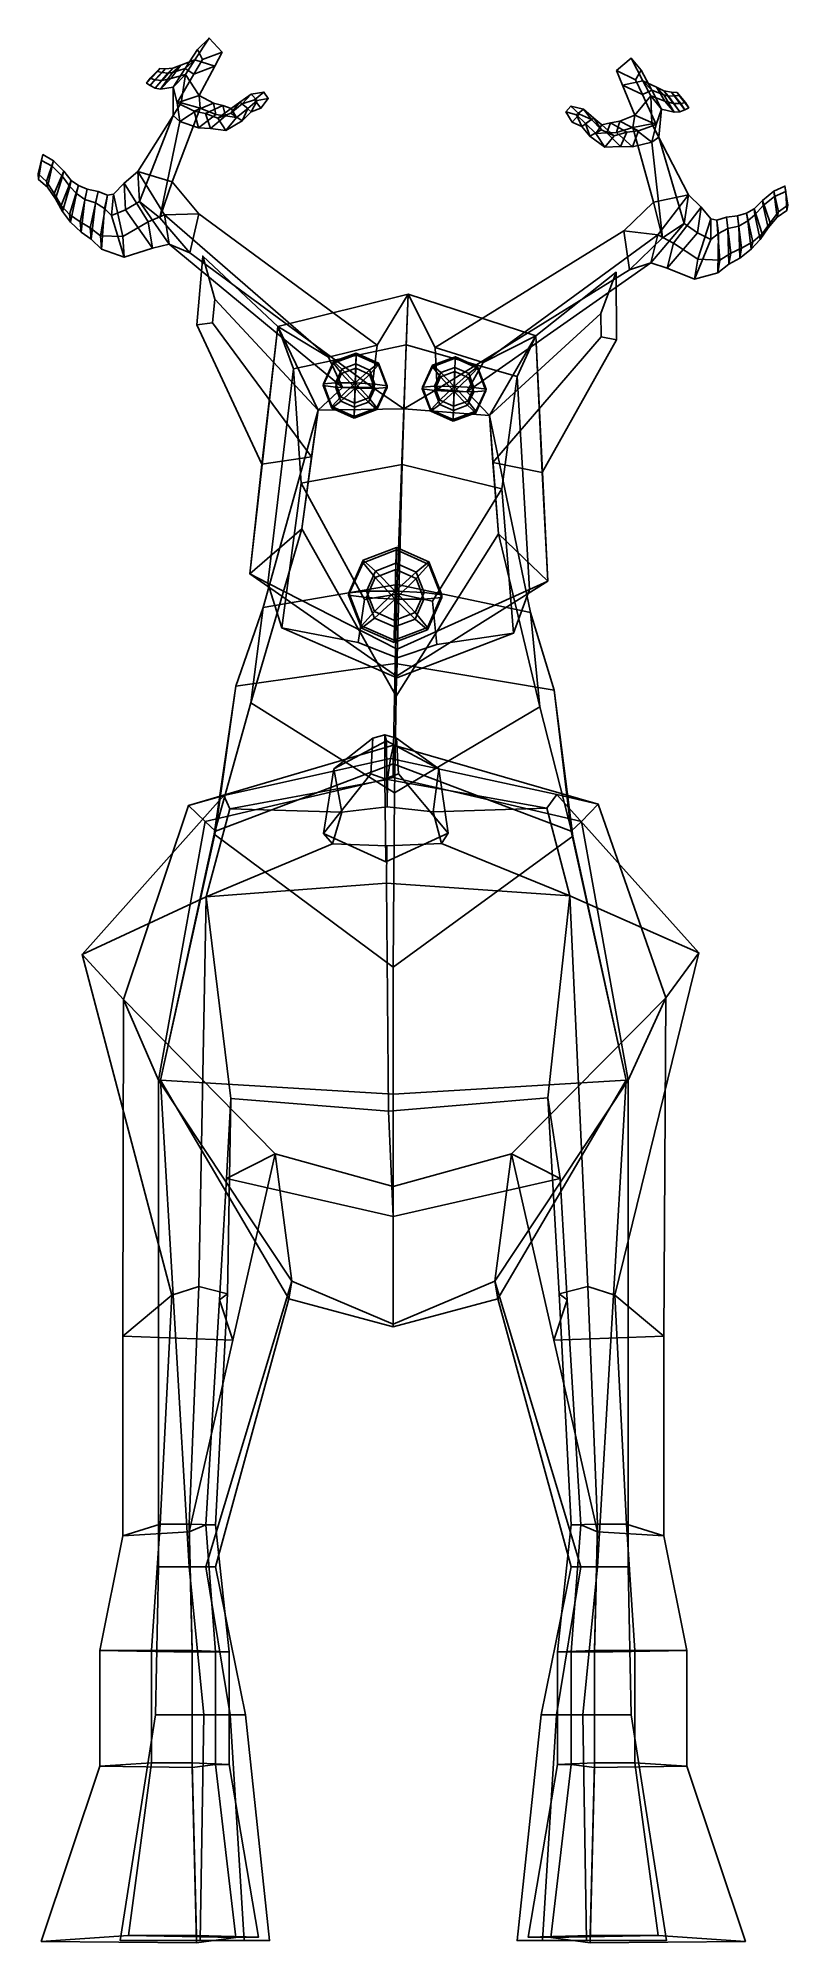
# Model space of a CAD drawing. Extents: x -86 to 95, y -151 to 307.
import ezdxf

# ---------------------------------------------------------------- set-up
doc = ezdxf.new("R2010")
doc.units = 0

msp = doc.modelspace()

# ---------------------------------------------------------------- linework, layer by layer
for points in [[(-47.79863, 302.031494, 199.008896), (-44.378815, 307.280518, 195.215897), (-47.14801, 304.551941, 194.188889), (-50.160797, 299.925903, 196.882721)], [(-47.79863, 302.031494, 199.008896), (-43.034485, 300.514984, 197.727783), (-41.248119, 303.904755, 195.471481), (-44.378815, 307.280518, 195.215897)], [(-44.378815, 307.280518, 195.215897), (-41.248119, 303.904755, 195.471481), (-46.005222, 302.101624, 193.916153), (-47.14801, 304.551941, 194.188889)], [(-50.160797, 299.925903, 196.882721), (-47.14801, 304.551941, 194.188889), (-46.005222, 302.101624, 193.916153), (-48.03463, 298.624542, 195.706375)], [(-43.034485, 300.514984, 197.727783), (-48.03463, 298.624542, 195.706375), (-46.005222, 302.101624, 193.916153), (-41.248119, 303.904755, 195.471481)], [(-59.443634, 296.414886, 184.83168), (-58.55138, 297.634552, 187.485458), (-56.276386, 299.937592, 187.554321), (-56.822433, 299.209198, 185.246704)], [(-55.655594, 298.986481, 188.946777), (-58.558273, 295.851624, 188.647415), (-59.443634, 296.414886, 184.83168), (-56.822433, 299.209198, 185.246704)], [(-54.335316, 298.818329, 192.736496), (-57.412235, 295.222534, 193.252365), (-58.558273, 295.851624, 188.647415), (-55.655594, 298.986481, 188.946777)], [(-57.465511, 297.266968, 191.532806), (-54.957306, 299.846252, 191.471542), (-56.276386, 299.937592, 187.554321), (-58.55138, 297.634552, 187.485458)], [(-55.710781, 297.105316, 196.054642), (-53.108799, 300.03775, 195.271988), (-54.957306, 299.846252, 191.471542), (-57.465511, 297.266968, 191.532806)], [(-53.172562, 299.025513, 194.436676), (-56.06789, 295.004059, 196.266174), (-57.412235, 295.222534, 193.252365), (-54.335316, 298.818329, 192.736496)], [(-54.957306, 299.846252, 191.471542), (-55.655594, 298.986481, 188.946777), (-56.822433, 299.209198, 185.246704), (-56.276386, 299.937592, 187.554321)], [(-50.160797, 299.925903, 196.882721), (-53.029991, 295.506165, 199.452484), (-56.06789, 295.004059, 196.266174), (-53.172562, 299.025513, 194.436676)], [(-53.029991, 295.506165, 199.452484), (-50.090412, 298.50235, 201.555573), (-53.595196, 297.537994, 198.558563), (-56.06789, 295.004059, 196.266174)], [(-53.595196, 297.537994, 198.558563), (-51.234444, 300.771057, 196.655197), (-53.108799, 300.03775, 195.271988), (-55.710781, 297.105316, 196.054642)], [(-53.108799, 300.03775, 195.271988), (-54.335316, 298.818329, 192.736496), (-55.655594, 298.986481, 188.946777), (-54.957306, 299.846252, 191.471542)], [(-51.234444, 300.771057, 196.655197), (-53.172562, 299.025513, 194.436676), (-54.335316, 298.818329, 192.736496), (-53.108799, 300.03775, 195.271988)], [(-50.090412, 298.50235, 201.555573), (-47.79863, 302.031494, 199.008896), (-51.234444, 300.771057, 196.655197), (-53.595196, 297.537994, 198.558563)], [(-47.79863, 302.031494, 199.008896), (-50.160797, 299.925903, 196.882721), (-53.172562, 299.025513, 194.436676), (-51.234444, 300.771057, 196.655197)], [(-51.095753, 291.695526, 205.666168), (-50.090412, 298.50235, 201.555573), (-53.029991, 295.506165, 199.452484), (-53.080143, 288.626343, 202.619064)], [(-52.077789, 291.671326, 199.280273), (-53.029991, 295.506165, 199.452484), (-50.160797, 299.925903, 196.882721), (-48.03463, 298.624542, 195.706375)], [(-46.755726, 293.42514, 202.440262), (-52.077789, 291.671326, 199.280273), (-48.03463, 298.624542, 195.706375), (-43.034485, 300.514984, 197.727783)], [(-51.095753, 291.695526, 205.666168), (-46.552551, 290.403625, 204.586868), (-46.755726, 293.42514, 202.440262), (-50.090412, 298.50235, 201.555573)], [(-46.755726, 293.42514, 202.440262), (-43.034485, 300.514984, 197.727783), (-47.79863, 302.031494, 199.008896), (-50.090412, 298.50235, 201.555573)], [(57.276058, 302.488251, 194.584747), (59.748795, 299.560516, 193.540695), (58.356628, 297.267426, 193.295685), (53.803944, 299.470398, 194.896378)], [(60.111897, 297.029114, 198.366135), (57.276058, 302.488251, 194.584747), (53.803944, 299.470398, 194.896378), (55.219063, 295.981506, 197.149185)], [(55.219063, 295.981506, 197.149185), (53.803944, 299.470398, 194.896378), (58.356628, 297.267426, 193.295685), (60.009407, 293.677795, 195.082031)], [(60.111897, 297.029114, 198.366135), (62.254517, 294.756317, 196.226105), (59.748795, 299.560516, 193.540695), (57.276058, 302.488251, 194.584747)], [(62.254517, 294.756317, 196.226105), (60.009407, 293.677795, 195.082031), (58.356628, 297.267426, 193.295685), (59.748795, 299.560516, 193.540695)], [(-58.558273, 295.851624, 188.647415), (-57.465511, 297.266968, 191.532806), (-58.55138, 297.634552, 187.485458), (-59.443634, 296.414886, 184.83168)], [(-57.412235, 295.222534, 193.252365), (-55.710781, 297.105316, 196.054642), (-57.465511, 297.266968, 191.532806), (-58.558273, 295.851624, 188.647415)], [(-56.06789, 295.004059, 196.266174), (-53.595196, 297.537994, 198.558563), (-55.710781, 297.105316, 196.054642), (-57.412235, 295.222534, 193.252365)], [(-53.080143, 288.626343, 202.619064), (-53.029991, 295.506165, 199.452484), (-52.077789, 291.671326, 199.280273), (-51.475304, 287.204987, 201.301712)], [(-39.116962, 289.188843, 194.711945), (-36.957516, 291.850891, 197.160767), (-34.270336, 293.770782, 195.347794), (-36.44133, 291.488464, 193.234192)], [(-36.957516, 291.850891, 197.160767), (-35.087719, 290.340576, 197.633331), (-32.766628, 292.256134, 195.889008), (-34.270336, 293.770782, 195.347794)], [(-36.44133, 291.488464, 193.234192), (-34.270336, 293.770782, 195.347794), (-31.166384, 294.267517, 193.605453), (-33.449963, 292.459412, 191.819626)], [(-34.270336, 293.770782, 195.347794), (-32.766628, 292.256134, 195.889008), (-30.139114, 292.721741, 194.285477), (-31.166384, 294.267517, 193.605453)], [(-31.888475, 290.385498, 192.231796), (-33.449963, 292.459412, 191.819626), (-31.166384, 294.267517, 193.605453), (-30.139114, 292.721741, 194.285477)], [(58.18232, 288.697662, 201.857162), (62.019001, 293.36554, 200.906525), (60.111897, 297.029114, 198.366135), (55.219063, 295.981506, 197.149185)], [(58.18232, 288.697662, 201.857162), (55.219063, 295.981506, 197.149185), (60.009407, 293.677795, 195.082031), (63.316898, 286.514191, 198.651276)], [(63.316898, 286.514191, 198.651276), (60.009407, 293.677795, 195.082031), (62.254517, 294.756317, 196.226105), (64.649139, 290.175293, 198.789795)], [(62.019001, 293.36554, 200.906525), (65.421448, 292.109985, 197.877289), (63.411186, 295.484863, 195.981216), (60.111897, 297.029114, 198.366135)], [(60.111897, 297.029114, 198.366135), (63.411186, 295.484863, 195.981216), (65.169662, 293.605988, 193.752441), (62.254517, 294.756317, 196.226105)], [(62.254517, 294.756317, 196.226105), (65.169662, 293.605988, 193.752441), (67.63472, 289.417664, 195.574738), (64.649139, 290.175293, 198.789795)], [(65.421448, 292.109985, 197.877289), (67.493195, 291.500397, 195.353638), (65.206902, 294.599426, 194.581741), (63.411186, 295.484863, 195.981216)], [(63.411186, 295.484863, 195.981216), (65.206902, 294.599426, 194.581741), (66.312607, 293.300598, 192.041199), (65.169662, 293.605988, 193.752441)], [(65.169662, 293.605988, 193.752441), (66.312607, 293.300598, 192.041199), (69.006447, 289.514893, 192.546188), (67.63472, 289.417664, 195.574738)], [(67.493195, 291.500397, 195.353638), (69.274063, 291.506348, 190.813248), (67.042686, 294.24939, 190.763107), (65.206902, 294.599426, 194.581741)], [(65.206902, 294.599426, 194.581741), (67.042686, 294.24939, 190.763107), (67.659256, 293.35022, 188.237167), (66.312607, 293.300598, 192.041199)], [(69.274063, 291.506348, 190.813248), (70.408264, 291.772675, 186.753235), (68.380974, 294.223969, 186.832062), (67.042686, 294.24939, 190.763107)], [(67.042686, 294.24939, 190.763107), (68.380974, 294.223969, 186.832062), (68.858353, 293.466949, 184.524124), (67.659256, 293.35022, 188.237167)], [(67.659256, 293.35022, 188.237167), (68.858353, 293.466949, 184.524124), (71.181534, 290.50766, 184.099106), (70.228447, 290.032318, 187.926605)], [(71.181534, 290.50766, 184.099106), (68.858353, 293.466949, 184.524124), (68.380974, 294.223969, 186.832062), (70.408264, 291.772675, 186.753235)], [(-61.538696, 275.132629, 215.89653), (-53.291943, 272.658356, 217.466934), (-46.552551, 290.403625, 204.586868), (-51.095753, 291.695526, 205.666168)], [(-61.164303, 267.979797, 212.300293), (-61.538696, 275.132629, 215.89653), (-51.095753, 291.695526, 205.666168), (-53.080143, 288.626343, 202.619064)], [(-56.236687, 264.056305, 211.960632), (-51.475304, 287.204987, 201.301712), (-46.552551, 290.403625, 204.586868), (-53.291943, 272.658356, 217.466934)], [(-52.077789, 291.671326, 199.280273), (-46.755726, 293.42514, 202.440262), (-43.305649, 291.644867, 200.852432), (-47.966064, 289.719086, 198.008743)], [(-51.475304, 287.204987, 201.301712), (-52.077789, 291.671326, 199.280273), (-47.966064, 289.719086, 198.008743), (-46.963028, 285.692871, 199.604202)], [(-46.552551, 290.403625, 204.586868), (-51.475304, 287.204987, 201.301712), (-46.963028, 285.692871, 199.604202), (-42.793331, 288.865387, 202.634399)], [(-47.966064, 289.719086, 198.008743), (-43.305649, 291.644867, 200.852432), (-41.11282, 291.072998, 199.681793), (-45.212353, 289.140106, 197.11261)], [(-46.963028, 285.692871, 199.604202), (-47.966064, 289.719086, 198.008743), (-45.212353, 289.140106, 197.11261), (-44.037304, 285.542511, 198.410706)], [(-42.793331, 288.865387, 202.634399), (-46.963028, 285.692871, 199.604202), (-44.037304, 285.542511, 198.410706), (-40.453995, 288.556702, 201.191589)], [(-46.755726, 293.42514, 202.440262), (-46.552551, 290.403625, 204.586868), (-42.793331, 288.865387, 202.634399), (-43.305649, 291.644867, 200.852432)], [(-45.212353, 289.140106, 197.11261), (-41.11282, 291.072998, 199.681793), (-39.082489, 290.351746, 198.638199), (-42.319931, 287.978058, 196.220749)], [(-44.037304, 285.542511, 198.410706), (-45.212353, 289.140106, 197.11261), (-42.319931, 287.978058, 196.220749), (-40.345192, 285.033844, 196.886703)], [(-43.305649, 291.644867, 200.852432), (-42.793331, 288.865387, 202.634399), (-40.453995, 288.556702, 201.191589), (-41.11282, 291.072998, 199.681793)], [(-42.319931, 287.978058, 196.220749), (-39.082489, 290.351746, 198.638199), (-36.957516, 291.850891, 197.160767), (-39.116962, 289.188843, 194.711945)], [(-40.345192, 285.033844, 196.886703), (-42.319931, 287.978058, 196.220749), (-39.116962, 289.188843, 194.711945), (-36.447418, 287.3255, 194.730652)], [(-41.11282, 291.072998, 199.681793), (-40.453995, 288.556702, 201.191589), (-37.80299, 288.182068, 199.643799), (-39.082489, 290.351746, 198.638199)], [(-37.80299, 288.182068, 199.643799), (-40.345192, 285.033844, 196.886703), (-36.447418, 287.3255, 194.730652), (-35.087719, 290.340576, 197.633331)], [(-36.447418, 287.3255, 194.730652), (-39.116962, 289.188843, 194.711945), (-36.44133, 291.488464, 193.234192), (-34.252312, 289.552399, 193.402725)], [(-39.082489, 290.351746, 198.638199), (-37.80299, 288.182068, 199.643799), (-35.087719, 290.340576, 197.633331), (-36.957516, 291.850891, 197.160767)], [(-35.087719, 290.340576, 197.633331), (-36.447418, 287.3255, 194.730652), (-34.252312, 289.552399, 193.402725), (-32.766628, 292.256134, 195.889008)], [(-34.252312, 289.552399, 193.402725), (-36.44133, 291.488464, 193.234192), (-33.449963, 292.459412, 191.819626), (-31.888475, 290.385498, 192.231796)], [(-32.766628, 292.256134, 195.889008), (-34.252312, 289.552399, 193.402725), (-31.888475, 290.385498, 192.231796), (-30.139114, 292.721741, 194.285477)], [(43.113468, 287.044556, 191.826202), (41.600155, 289.496399, 193.888779), (42.782112, 290.925659, 193.191437), (44.878414, 288.945343, 191.388718)], [(45.814919, 290.158081, 194.901337), (42.782112, 290.925659, 193.191437), (41.600155, 289.496399, 193.888779), (44.162933, 288.803162, 195.465302)], [(44.162933, 288.803162, 195.465302), (41.600155, 289.496399, 193.888779), (43.113468, 287.044556, 191.826202), (45.37936, 286.016266, 192.975266)], [(47.753342, 287.724823, 192.775009), (44.878414, 288.945343, 191.388718), (42.782112, 290.925659, 193.191437), (45.814919, 290.158081, 194.901337)], [(45.37936, 286.016266, 192.975266), (43.113468, 287.044556, 191.826202), (44.878414, 288.945343, 191.388718), (47.753342, 287.724823, 192.775009)], [(48.289623, 288.031433, 196.693268), (45.814919, 290.158081, 194.901337), (44.162933, 288.803162, 195.465302), (46.275223, 286.71344, 197.192474)], [(50.181889, 285.230438, 194.234619), (47.753342, 287.724823, 192.775009), (45.814919, 290.158081, 194.901337), (48.289623, 288.031433, 196.693268)], [(62.318394, 286.616821, 205.045013), (62.019001, 293.36554, 200.906525), (58.18232, 288.697662, 201.857162), (57.67107, 285.756134, 204.021805)], [(62.318394, 286.616821, 205.045013), (64.001732, 283.447662, 201.99646), (64.649139, 290.175293, 198.789795), (62.019001, 293.36554, 200.906525)], [(64.649139, 290.175293, 198.789795), (67.63472, 289.417664, 195.574738), (65.421448, 292.109985, 197.877289), (62.019001, 293.36554, 200.906525)], [(64.001732, 283.447662, 201.99646), (62.268772, 282.200836, 200.704544), (63.316898, 286.514191, 198.651276), (64.649139, 290.175293, 198.789795)], [(67.63472, 289.417664, 195.574738), (69.006447, 289.514893, 192.546188), (67.493195, 291.500397, 195.353638), (65.421448, 292.109985, 197.877289)], [(66.312607, 293.300598, 192.041199), (67.659256, 293.35022, 188.237167), (70.228447, 290.032318, 187.926605), (69.006447, 289.514893, 192.546188)], [(69.006447, 289.514893, 192.546188), (70.228447, 290.032318, 187.926605), (69.274063, 291.506348, 190.813248), (67.493195, 291.500397, 195.353638)], [(70.228447, 290.032318, 187.926605), (71.181534, 290.50766, 184.099106), (70.408264, 291.772675, 186.753235), (69.274063, 291.506348, 190.813248)], [(-61.164303, 267.979797, 212.300293), (-53.080143, 288.626343, 202.619064), (-51.475304, 287.204987, 201.301712), (-56.236687, 264.056305, 211.960632)], [(-40.453995, 288.556702, 201.191589), (-44.037304, 285.542511, 198.410706), (-40.345192, 285.033844, 196.886703), (-37.80299, 288.182068, 199.643799)], [(46.275223, 286.71344, 197.192474), (44.162933, 288.803162, 195.465302), (45.37936, 286.016266, 192.975266), (47.339046, 283.635345, 194.289642)], [(47.339046, 283.635345, 194.289642), (45.37936, 286.016266, 192.975266), (47.753342, 287.724823, 192.775009), (50.181889, 285.230438, 194.234619)], [(50.249893, 286.370667, 198.154556), (48.289623, 288.031433, 196.693268), (46.275223, 286.71344, 197.192474), (48.757187, 284.35318, 199.183456)], [(48.757187, 284.35318, 199.183456), (46.275223, 286.71344, 197.192474), (47.339046, 283.635345, 194.289642), (50.987865, 281.045929, 196.415726)], [(50.987865, 281.045929, 196.415726), (47.339046, 283.635345, 194.289642), (50.181889, 285.230438, 194.234619), (53.24572, 283.7612, 195.715454)], [(53.24572, 283.7612, 195.715454), (50.181889, 285.230438, 194.234619), (48.289623, 288.031433, 196.693268), (50.249893, 286.370667, 198.154556)], [(52.339466, 286.897583, 199.172729), (50.249893, 286.370667, 198.154556), (48.757187, 284.35318, 199.183456), (51.428421, 284.486847, 200.701324)], [(51.428421, 284.486847, 200.701324), (48.757187, 284.35318, 199.183456), (50.987865, 281.045929, 196.415726), (54.709232, 281.223389, 197.899384)], [(56.237602, 284.645447, 196.570999), (53.24572, 283.7612, 195.715454), (50.249893, 286.370667, 198.154556), (52.339466, 286.897583, 199.172729)], [(54.709232, 281.223389, 197.899384), (50.987865, 281.045929, 196.415726), (53.24572, 283.7612, 195.715454), (56.237602, 284.645447, 196.570999)], [(54.575417, 287.262756, 200.316635), (52.339466, 286.897583, 199.172729), (51.428421, 284.486847, 200.701324), (53.783089, 284.582611, 202.117691)], [(53.783089, 284.582611, 202.117691), (51.428421, 284.486847, 200.701324), (54.709232, 281.223389, 197.899384), (57.63343, 281.115997, 199.062042)], [(59.033615, 284.96936, 197.434875), (56.237602, 284.645447, 196.570999), (52.339466, 286.897583, 199.172729), (54.575417, 287.262756, 200.316635)], [(58.18232, 288.697662, 201.857162), (54.575417, 287.262756, 200.316635), (53.783089, 284.582611, 202.117691), (57.67107, 285.756134, 204.021805)], [(57.67107, 285.756134, 204.021805), (53.783089, 284.582611, 202.117691), (57.63343, 281.115997, 199.062042), (62.268772, 282.200836, 200.704544)], [(63.316898, 286.514191, 198.651276), (59.033615, 284.96936, 197.434875), (54.575417, 287.262756, 200.316635), (58.18232, 288.697662, 201.857162)], [(57.63343, 281.115997, 199.062042), (54.709232, 281.223389, 197.899384), (56.237602, 284.645447, 196.570999), (59.033615, 284.96936, 197.434875)], [(62.268772, 282.200836, 200.704544), (57.63343, 281.115997, 199.062042), (59.033615, 284.96936, 197.434875), (63.316898, 286.514191, 198.651276)], [(71.101921, 269.54953, 215.268951), (62.318394, 286.616821, 205.045013), (57.67107, 285.756134, 204.021805), (62.656124, 267.817535, 216.92865)], [(64.830673, 259.194397, 211.446671), (62.656124, 267.817535, 216.92865), (57.67107, 285.756134, 204.021805), (62.268772, 282.200836, 200.704544)], [(70.08831, 262.62265, 211.722), (64.001732, 283.447662, 201.99646), (62.318394, 286.616821, 205.045013), (71.101921, 269.54953, 215.268951)], [(70.08831, 262.62265, 211.722), (64.830673, 259.194397, 211.446671), (62.268772, 282.200836, 200.704544), (64.001732, 283.447662, 201.99646)], [(-85.594284, 274.587158, 189.752838), (-84.424911, 279.230286, 189.690643), (-84.742996, 277.848267, 187.310944), (-85.448952, 273.213135, 187.080139)], [(-83.529121, 272.735168, 192.727753), (-81.860374, 277.773712, 193.034134), (-84.424911, 279.230286, 189.690643), (-85.594284, 274.587158, 189.752838)], [(-82.178894, 276.42923, 190.288071), (-83.316643, 271.379944, 189.682663), (-85.448952, 273.213135, 187.080139), (-84.742996, 277.848267, 187.310944)], [(-81.860374, 277.773712, 193.034134), (-82.178894, 276.42923, 190.288071), (-84.742996, 277.848267, 187.310944), (-84.424911, 279.230286, 189.690643)], [(-81.705772, 269.854919, 196.219025), (-79.401413, 275.218201, 197.079178), (-81.860374, 277.773712, 193.034134), (-83.529121, 272.735168, 192.727753)], [(-79.679749, 273.984802, 193.91098), (-81.376968, 268.579498, 192.753448), (-83.316643, 271.379944, 189.682663), (-82.178894, 276.42923, 190.288071)], [(-79.401413, 275.218201, 197.079178), (-79.679749, 273.984802, 193.91098), (-82.178894, 276.42923, 190.288071), (-81.860374, 277.773712, 193.034134)], [(-80.038773, 266.97168, 199.596329), (-77.578064, 272.98941, 200.434128), (-79.401413, 275.218201, 197.079178), (-81.705772, 269.854919, 196.219025)], [(-77.578064, 272.98941, 200.434128), (-77.907082, 271.560974, 196.938293), (-79.679749, 273.984802, 193.91098), (-79.401413, 275.218201, 197.079178)], [(-55.097801, 264.71582, 221.937546), (-61.538696, 275.132629, 215.89653), (-64.871124, 272.38089, 214.333054), (-59.05463, 263.016754, 219.771866)], [(-61.538696, 275.132629, 215.89653), (-61.164303, 267.979797, 212.300293), (-64.524994, 265.94043, 211.100113), (-64.871124, 272.38089, 214.333054)], [(-55.097801, 264.71582, 221.937546), (-46.856998, 265.010712, 222.348175), (-53.291943, 272.658356, 217.466934), (-61.538696, 275.132629, 215.89653)], [(-83.316643, 271.379944, 189.682663), (-83.529121, 272.735168, 192.727753), (-85.594284, 274.587158, 189.752838), (-85.448952, 273.213135, 187.080139)], [(-81.376968, 268.579498, 192.753448), (-81.705772, 269.854919, 196.219025), (-83.529121, 272.735168, 192.727753), (-83.316643, 271.379944, 189.682663)], [(-77.907082, 271.560974, 196.938293), (-79.696762, 265.504486, 195.762314), (-81.376968, 268.579498, 192.753448), (-79.679749, 273.984802, 193.91098)], [(-78.048019, 264.858368, 202.717224), (-75.886116, 271.81073, 203.010559), (-77.578064, 272.98941, 200.434128), (-80.038773, 266.97168, 199.596329)], [(-76.33709, 269.904663, 199.276474), (-77.775856, 262.946503, 198.564041), (-79.696762, 265.504486, 195.762314), (-77.907082, 271.560974, 196.938293)], [(-75.439293, 263.017731, 206.156494), (-73.753952, 270.928497, 205.782623), (-75.886116, 271.81073, 203.010559), (-78.048019, 264.858368, 202.717224)], [(-75.886116, 271.81073, 203.010559), (-76.33709, 269.904663, 199.276474), (-77.907082, 271.560974, 196.938293), (-77.578064, 272.98941, 200.434128)], [(-73.753952, 270.928497, 205.782623), (-74.307747, 268.455627, 201.834915), (-76.33709, 269.904663, 199.276474), (-75.886116, 271.81073, 203.010559)], [(-73.006432, 261.591187, 209.185669), (-71.133133, 270.377991, 208.77002), (-73.753952, 270.928497, 205.782623), (-75.439293, 263.017731, 206.156494)], [(-71.133133, 270.377991, 208.77002), (-71.748993, 267.631531, 204.38382), (-74.307747, 268.455627, 201.834915), (-73.753952, 270.928497, 205.782623)], [(-64.871124, 272.38089, 214.333054), (-64.524994, 265.94043, 211.100113), (-67.866959, 264.60553, 209.42131), (-67.454292, 269.69809, 213.393753)], [(-59.05463, 263.016754, 219.771866), (-64.871124, 272.38089, 214.333054), (-67.454292, 269.69809, 213.393753), (-65.203896, 259.501465, 217.110321)], [(-46.856998, 265.010712, 222.348175), (-48.991249, 255.59549, 215.59993), (-56.236687, 264.056305, 211.960632), (-53.291943, 272.658356, 217.466934)], [(92.842606, 265.46524, 191.932831), (95.077339, 267.092224, 188.926392), (94.347748, 271.671417, 188.835861), (91.647751, 270.469513, 192.212967)], [(91.647751, 270.469513, 192.212967), (94.347748, 271.671417, 188.835861), (94.539894, 270.315796, 186.466293), (91.845573, 269.149689, 189.476532)], [(95.077339, 267.092224, 188.926392), (94.811089, 265.784027, 186.267975), (94.539894, 270.315796, 186.466293), (94.347748, 271.671417, 188.835861)], [(-79.696762, 265.504486, 195.762314), (-80.038773, 266.97168, 199.596329), (-81.705772, 269.854919, 196.219025), (-81.376968, 268.579498, 192.753448)], [(-77.775856, 262.946503, 198.564041), (-78.048019, 264.858368, 202.717224), (-80.038773, 266.97168, 199.596329), (-79.696762, 265.504486, 195.762314)], [(-74.307747, 268.455627, 201.834915), (-75.221687, 260.574524, 201.692978), (-77.775856, 262.946503, 198.564041), (-76.33709, 269.904663, 199.276474)], [(-71.748993, 267.631531, 204.38382), (-72.764946, 258.878235, 204.226288), (-75.221687, 260.574524, 201.692978), (-74.307747, 268.455627, 201.834915)], [(-70.542145, 259.686829, 212.579147), (-68.893509, 269.504211, 211.733215), (-71.133133, 270.377991, 208.77002), (-73.006432, 261.591187, 209.185669)], [(-69.588959, 266.256195, 206.98613), (-70.305679, 256.494324, 207.166428), (-72.764946, 258.878235, 204.226288), (-71.748993, 267.631531, 204.38382)], [(-68.893509, 269.504211, 211.733215), (-69.588959, 266.256195, 206.98613), (-71.748993, 267.631531, 204.38382), (-71.133133, 270.377991, 208.77002)], [(-65.203896, 259.501465, 217.110321), (-67.454292, 269.69809, 213.393753), (-68.893509, 269.504211, 211.733215), (-70.542145, 259.686829, 212.579147)], [(-67.866959, 264.60553, 209.42131), (-64.813927, 254.545486, 212.163589), (-70.305679, 256.494324, 207.166428), (-69.588959, 266.256195, 206.98613)], [(-67.454292, 269.69809, 213.393753), (-67.866959, 264.60553, 209.42131), (-69.588959, 266.256195, 206.98613), (-68.893509, 269.504211, 211.733215)], [(-64.524994, 265.94043, 211.100113), (-58.045933, 256.68811, 215.305847), (-64.813927, 254.545486, 212.163589), (-67.866959, 264.60553, 209.42131)], [(-61.164303, 267.979797, 212.300293), (-53.985317, 257.689301, 216.971619), (-58.045933, 256.68811, 215.305847), (-64.524994, 265.94043, 211.100113)], [(-53.985317, 257.689301, 216.971619), (-61.164303, 267.979797, 212.300293), (-56.236687, 264.056305, 211.960632), (-48.991249, 255.59549, 215.59993)], [(63.734615, 259.912842, 221.425598), (71.101921, 269.54953, 215.268951), (62.656124, 267.817535, 216.92865), (55.548176, 260.859772, 221.904083)], [(55.548176, 260.859772, 221.904083), (62.656124, 267.817535, 216.92865), (64.830673, 259.194397, 211.446671), (56.872929, 251.493454, 215.185577)], [(63.734615, 259.912842, 221.425598), (67.533188, 257.945526, 219.237457), (74.173866, 266.599701, 213.693695), (71.101921, 269.54953, 215.268951)], [(67.533188, 257.945526, 219.237457), (73.362267, 254.048004, 216.548492), (76.507011, 263.78363, 212.749802), (74.173866, 266.599701, 213.693695)], [(71.101921, 269.54953, 215.268951), (74.173866, 266.599701, 213.693695), (73.257675, 260.371368, 210.506485), (70.08831, 262.62265, 211.722)], [(74.173866, 266.599701, 213.693695), (76.507011, 263.78363, 212.749802), (76.472954, 258.812012, 208.809296), (73.257675, 260.371368, 210.506485)], [(86.652405, 258.267273, 202.02359), (88.829353, 260.160645, 198.872269), (86.920586, 266.177948, 199.684875), (85.121552, 265.169037, 202.283615)], [(85.121552, 265.169037, 202.283615), (86.920586, 266.177948, 199.684875), (87.125237, 264.776031, 196.198898), (85.405563, 263.294586, 198.561722)], [(88.829353, 260.160645, 198.872269), (90.756073, 262.82193, 195.460678), (88.95018, 268.192444, 196.298355), (86.920586, 266.177948, 199.684875)], [(86.920586, 266.177948, 199.684875), (88.95018, 268.192444, 196.298355), (89.120483, 266.983368, 193.139114), (87.125237, 264.776031, 196.198898)], [(87.125237, 264.776031, 196.198898), (89.120483, 266.983368, 193.139114), (90.319771, 261.623413, 192.00975), (88.364616, 258.777588, 195.054214)], [(90.756073, 262.82193, 195.460678), (92.842606, 265.46524, 191.932831), (91.647751, 270.469513, 192.212967), (88.95018, 268.192444, 196.298355)], [(88.95018, 268.192444, 196.298355), (91.647751, 270.469513, 192.212967), (91.845573, 269.149689, 189.476532), (89.120483, 266.983368, 193.139114)], [(89.120483, 266.983368, 193.139114), (91.845573, 269.149689, 189.476532), (92.512886, 264.180481, 188.902237), (90.319771, 261.623413, 192.00975)], [(91.845573, 269.149689, 189.476532), (94.539894, 270.315796, 186.466293), (94.811089, 265.784027, 186.267975), (92.512886, 264.180481, 188.902237)], [(92.512886, 264.180481, 188.902237), (94.811089, 265.784027, 186.267975), (95.077339, 267.092224, 188.926392), (92.842606, 265.46524, 191.932831)], [(-75.221687, 260.574524, 201.692978), (-75.439293, 263.017731, 206.156494), (-78.048019, 264.858368, 202.717224), (-77.775856, 262.946503, 198.564041)], [(-72.764946, 258.878235, 204.226288), (-73.006432, 261.591187, 209.185669), (-75.439293, 263.017731, 206.156494), (-75.221687, 260.574524, 201.692978)], [(-70.305679, 256.494324, 207.166428), (-70.542145, 259.686829, 212.579147), (-73.006432, 261.591187, 209.185669), (-72.764946, 258.878235, 204.226288)], [(-58.045933, 256.68811, 215.305847), (-59.05463, 263.016754, 219.771866), (-65.203896, 259.501465, 217.110321), (-64.813927, 254.545486, 212.163589)], [(-53.985317, 257.689301, 216.971619), (-55.097801, 264.71582, 221.937546), (-59.05463, 263.016754, 219.771866), (-58.045933, 256.68811, 215.305847)], [(-55.097801, 264.71582, 221.937546), (-15.643333, 230.474274, 236.088577), (-3.874424, 233.332687, 236.363922), (-46.856998, 265.010712, 222.348175)], [(-15.643333, 230.474274, 236.088577), (-55.097801, 264.71582, 221.937546), (-53.985317, 257.689301, 216.971619), (-12.264, 223.15657, 228.070389)], [(-3.874424, 233.332687, 236.363922), (-5.066459, 223.289368, 225.132889), (-48.991249, 255.59549, 215.59993), (-46.856998, 265.010712, 222.348175)], [(62.026524, 253.152161, 216.507935), (56.872929, 251.493454, 215.185577), (64.830673, 259.194397, 211.446671), (70.08831, 262.62265, 211.722)], [(70.08831, 262.62265, 211.722), (73.257675, 260.371368, 210.506485), (65.990936, 251.865921, 214.816696), (62.026524, 253.152161, 216.507935)], [(73.362267, 254.048004, 216.548492), (78.70565, 253.823013, 211.976349), (77.927139, 263.481934, 211.078918), (76.507011, 263.78363, 212.749802)], [(76.507011, 263.78363, 212.749802), (77.927139, 263.481934, 211.078918), (78.339455, 260.28244, 206.350113), (76.472954, 258.812012, 208.809296)], [(78.70565, 253.823013, 211.976349), (81.331383, 255.484879, 208.552368), (80.243668, 264.154388, 208.091766), (77.927139, 263.481934, 211.078918)], [(77.927139, 263.481934, 211.078918), (80.243668, 264.154388, 208.091766), (80.619385, 261.449493, 203.721619), (78.339455, 260.28244, 206.350113)], [(78.339455, 260.28244, 206.350113), (80.619385, 261.449493, 203.721619), (80.86396, 252.88472, 203.615662), (78.205124, 250.7556, 206.58873)], [(81.331383, 255.484879, 208.552368), (83.885147, 256.683197, 205.495392), (82.911102, 264.481659, 205.079239), (80.243668, 264.154388, 208.091766)], [(80.243668, 264.154388, 208.091766), (82.911102, 264.481659, 205.079239), (83.24778, 262.048737, 201.146606), (80.619385, 261.449493, 203.721619)], [(80.619385, 261.449493, 203.721619), (83.24778, 262.048737, 201.146606), (83.462578, 254.343933, 201.052994), (80.86396, 252.88472, 203.615662)], [(83.885147, 256.683197, 205.495392), (86.652405, 258.267273, 202.02359), (85.121552, 265.169037, 202.283615), (82.911102, 264.481659, 205.079239)], [(82.911102, 264.481659, 205.079239), (85.121552, 265.169037, 202.283615), (85.405563, 263.294586, 198.561722), (83.24778, 262.048737, 201.146606)], [(83.24778, 262.048737, 201.146606), (85.405563, 263.294586, 198.561722), (86.21978, 256.44809, 197.888733), (83.462578, 254.343933, 201.052994)], [(85.405563, 263.294586, 198.561722), (87.125237, 264.776031, 196.198898), (88.364616, 258.777588, 195.054214), (86.21978, 256.44809, 197.888733)], [(88.364616, 258.777588, 195.054214), (90.319771, 261.623413, 192.00975), (90.756073, 262.82193, 195.460678), (88.829353, 260.160645, 198.872269)], [(90.319771, 261.623413, 192.00975), (92.512886, 264.180481, 188.902237), (92.842606, 265.46524, 191.932831), (90.756073, 262.82193, 195.460678)], [(-64.813927, 254.545486, 212.163589), (-65.203896, 259.501465, 217.110321), (-70.542145, 259.686829, 212.579147), (-70.305679, 256.494324, 207.166428)], [(-12.264, 223.15657, 228.070389), (-53.985317, 257.689301, 216.971619), (-48.991249, 255.59549, 215.59993), (-5.066459, 223.289368, 225.132889)], [(10.084712, 232.841217, 236.319778), (55.548176, 260.859772, 221.904083), (56.872929, 251.493454, 215.185577), (10.533646, 222.773468, 225.089859)], [(10.084712, 232.841217, 236.319778), (21.608608, 229.186325, 235.975388), (63.734615, 259.912842, 221.425598), (55.548176, 260.859772, 221.904083)], [(21.608608, 229.186325, 235.975388), (17.704947, 222.166336, 227.987869), (62.026524, 253.152161, 216.507935), (63.734615, 259.912842, 221.425598)], [(62.026524, 253.152161, 216.507935), (65.990936, 251.865921, 214.816696), (67.533188, 257.945526, 219.237457), (63.734615, 259.912842, 221.425598)], [(73.257675, 260.371368, 210.506485), (76.472954, 258.812012, 208.809296), (72.560173, 249.270691, 211.63678), (65.990936, 251.865921, 214.816696)], [(65.990936, 251.865921, 214.816696), (72.560173, 249.270691, 211.63678), (73.362267, 254.048004, 216.548492), (67.533188, 257.945526, 219.237457)], [(76.472954, 258.812012, 208.809296), (78.339455, 260.28244, 206.350113), (78.205124, 250.7556, 206.58873), (72.560173, 249.270691, 211.63678)], [(83.462578, 254.343933, 201.052994), (86.21978, 256.44809, 197.888733), (86.652405, 258.267273, 202.02359), (83.885147, 256.683197, 205.495392)], [(86.21978, 256.44809, 197.888733), (88.364616, 258.777588, 195.054214), (88.829353, 260.160645, 198.872269), (86.652405, 258.267273, 202.02359)], [(-45.899311, 254.791962, 230.069427), (-42.98867, 244.414795, 224.21492), (-43.562965, 238.761215, 223.782867), (-47.337021, 238.251633, 228.788727)], [(-47.337021, 238.251633, 228.788727), (-31.662386, 204.72731, 243.832169), (-27.849922, 237.877411, 246.406937), (-45.899311, 254.791962, 230.069427)], [(-42.98867, 244.414795, 224.21492), (-45.899311, 254.791962, 230.069427), (-27.849922, 237.877411, 246.406937), (-18.143738, 217.742508, 225.232895)], [(17.704947, 222.166336, 227.987869), (10.533646, 222.773468, 225.089859), (56.872929, 251.493454, 215.185577), (62.026524, 253.152161, 216.507935)], [(72.560173, 249.270691, 211.63678), (78.205124, 250.7556, 206.58873), (78.70565, 253.823013, 211.976349), (73.362267, 254.048004, 216.548492)], [(78.205124, 250.7556, 206.58873), (80.86396, 252.88472, 203.615662), (81.331383, 255.484879, 208.552368), (78.70565, 253.823013, 211.976349)], [(80.86396, 252.88472, 203.615662), (83.462578, 254.343933, 201.052994), (83.885147, 256.683197, 205.495392), (81.331383, 255.484879, 208.552368)], [(49.959442, 240.988846, 223.889648), (23.189785, 216.424667, 225.127548), (34.335003, 235.634933, 246.199631), (53.702538, 250.924652, 229.67778)], [(53.809071, 234.636902, 228.458191), (53.702538, 250.924652, 229.67778), (34.335003, 235.634933, 246.199631), (35.835571, 202.738297, 243.686829)], [(53.702538, 250.924652, 229.67778), (53.809071, 234.636902, 228.458191), (50.087635, 235.409882, 223.475906), (49.959442, 240.988846, 223.889648)], [(-43.562965, 238.761215, 223.782867), (-42.98867, 244.414795, 224.21492), (-18.143738, 217.742508, 225.232895), (-19.711416, 206.447372, 224.377243)], [(-15.643333, 230.474274, 236.088577), (-27.849922, 237.877411, 246.406937), (3.593771, 245.680801, 247.139557), (-3.874424, 233.332687, 236.363922)], [(-27.849922, 237.877411, 246.406937), (-24.083055, 227.665054, 269.497955), (3.108867, 233.465363, 269.945801), (3.593771, 245.680801, 247.139557)], [(-5.066459, 223.289368, 225.132889), (-3.874424, 233.332687, 236.363922), (3.593771, 245.680801, 247.139557), (2.556074, 218.073975, 217.503738)], [(10.533646, 222.773468, 225.089859), (2.556074, 218.073975, 217.503738), (3.593771, 245.680801, 247.139557), (10.084712, 232.841217, 236.319778)], [(34.335003, 235.634933, 246.199631), (3.593771, 245.680801, 247.139557), (3.108867, 233.465363, 269.945801), (29.80958, 225.80658, 269.335083)], [(21.608608, 229.186325, 235.975388), (10.084712, 232.841217, 236.319778), (3.593771, 245.680801, 247.139557), (34.335003, 235.634933, 246.199631)], [(-47.337021, 238.251633, 228.788727), (-43.562965, 238.761215, 223.782867), (-19.711416, 206.447372, 224.377243), (-31.662386, 204.72731, 243.832169)], [(50.087635, 235.409882, 223.475906), (24.001429, 205.154739, 224.282425), (23.189785, 216.424667, 225.127548), (49.959442, 240.988846, 223.889648)], [(-27.849922, 237.877411, 246.406937), (-34.540028, 178.286392, 241.717926), (-30.226961, 176.094208, 265.297394), (-24.083055, 227.665054, 269.497955)], [(-12.264, 223.15657, 228.070389), (-18.143738, 217.742508, 225.232895), (-27.849922, 237.877411, 246.406937), (-15.643333, 230.474274, 236.088577)], [(17.704947, 222.166336, 227.987869), (21.608608, 229.186325, 235.975388), (34.335003, 235.634933, 246.199631), (23.189785, 216.424667, 225.127548)], [(53.809071, 234.636902, 228.458191), (35.835571, 202.738297, 243.686829), (24.001429, 205.154739, 224.282425), (50.087635, 235.409882, 223.475906)], [(34.335003, 235.634933, 246.199631), (29.80958, 225.80658, 269.335083), (32.828754, 174.591064, 265.210388), (37.214569, 176.5737, 241.618683)], [(3.108867, 233.465363, 269.945801), (-24.083055, 227.665054, 269.497955), (-22.223898, 200.181458, 296.306488), (2.127161, 204.635483, 296.816284)], [(-16.869665, 223.695343, 282.461914), (-14.442638, 229.010361, 282.883392), (-14.427049, 229.397934, 277.961761), (-16.855089, 224.084641, 277.540619)], [(-16.855089, 224.084641, 277.540619), (-14.427049, 229.397934, 277.961761), (-12.410395, 227.581131, 273.810608), (-13.911633, 224.300064, 273.550568)], [(-14.442638, 229.010361, 282.883392), (-8.934978, 231.052078, 283.042755), (-8.91896, 231.438889, 278.120941), (-14.427049, 229.397934, 277.961761)], [(-12.450186, 226.564758, 286.695465), (-9.047936, 227.827896, 286.794495), (-8.934978, 231.052078, 283.042755), (-14.442638, 229.010361, 282.883392)], [(-12.410395, 227.581131, 273.810608), (-14.427049, 229.397934, 277.961761), (-8.91896, 231.438889, 278.120941), (-9.007463, 228.843109, 273.909424)], [(-5.739327, 226.332474, 286.675018), (-3.58166, 228.630096, 282.849457), (-8.934978, 231.052078, 283.042755), (-9.047936, 227.827896, 286.794495)], [(-5.699536, 227.348831, 273.790192), (-9.007463, 228.843109, 273.909424), (-8.91896, 231.438889, 278.120941), (-3.566071, 229.01767, 277.927826)], [(-3.58166, 228.630096, 282.849457), (-3.566071, 229.01767, 277.927826), (-8.91896, 231.438889, 278.120941), (-8.934978, 231.052078, 283.042755)], [(3.108867, 233.465363, 269.945801), (2.127161, 204.635483, 296.816284), (26.16671, 198.755814, 296.202332), (29.80958, 225.80658, 269.335083)], [(9.419906, 228.174911, 282.808868), (14.933717, 230.206161, 282.966156), (14.949735, 230.592972, 278.044342), (9.435495, 228.562469, 277.887238)], [(11.40676, 225.738998, 286.622803), (14.812756, 226.995651, 286.720581), (14.933717, 230.206161, 282.966156), (9.419906, 228.174911, 282.808868)], [(11.446551, 226.755402, 273.737946), (9.435495, 228.562469, 277.887238), (14.949735, 230.592972, 278.044342), (14.853231, 228.010803, 273.83551)], [(18.117619, 225.506729, 286.602356), (20.280884, 227.794632, 282.774933), (14.933717, 230.206161, 282.966156), (14.812756, 226.995651, 286.720581)], [(18.15741, 226.523102, 273.717499), (14.853231, 228.010803, 273.83551), (14.949735, 230.592972, 278.044342), (20.296473, 228.182175, 277.853302)], [(20.280884, 227.794632, 282.774933), (20.296473, 228.182175, 277.853302), (14.949735, 230.592972, 278.044342), (14.933717, 230.206161, 282.966156)], [(-26.833797, 165.293091, 297.509277), (-22.223898, 200.181458, 296.306488), (-24.083055, 227.665054, 269.497955), (-30.226961, 176.094208, 265.297394)], [(-13.949797, 223.280792, 286.434814), (-12.450186, 226.564758, 286.695465), (-14.442638, 229.010361, 282.883392), (-16.869665, 223.695343, 282.461914)], [(-9.210773, 222.999374, 287.941772), (-12.450186, 226.564758, 286.695465), (-13.949797, 223.280792, 286.434814)], [(-13.911633, 224.300064, 273.550568), (-12.410395, 227.581131, 273.810608), (-9.163601, 224.259262, 272.015869)], [(-9.210773, 222.999374, 287.941772), (-9.047936, 227.827896, 286.794495), (-12.450186, 226.564758, 286.695465)], [(-9.163601, 224.259262, 272.015869), (-12.410395, 227.581131, 273.810608), (-9.007463, 228.843109, 273.909424)], [(-9.210773, 222.999374, 287.941772), (-5.739327, 226.332474, 286.675018), (-9.047936, 227.827896, 286.794495)], [(-9.210773, 222.999374, 287.941772), (-4.462738, 222.958572, 286.407104), (-5.739327, 226.332474, 286.675018)], [(-9.163601, 224.259262, 272.015869), (-9.007463, 228.843109, 273.909424), (-5.699536, 227.348831, 273.790192)], [(-4.424575, 223.977859, 273.522827), (-9.163601, 224.259262, 272.015869), (-5.699536, 227.348831, 273.790192)], [(-4.462738, 222.958572, 286.407104), (-1.519282, 223.17395, 282.417084), (-3.58166, 228.630096, 282.849457), (-5.739327, 226.332474, 286.675018)], [(-1.504705, 223.563293, 277.495728), (-4.424575, 223.977859, 273.522827), (-5.699536, 227.348831, 273.790192), (-3.566071, 229.01767, 277.927826)], [(-1.519282, 223.17395, 282.417084), (-1.504705, 223.563293, 277.495728), (-3.566071, 229.01767, 277.927826), (-3.58166, 228.630096, 282.849457)], [(6.978354, 222.885361, 282.392242), (9.419906, 228.174911, 282.808868), (9.435495, 228.562469, 277.887238), (6.992931, 223.274689, 277.470917)], [(9.898225, 222.47081, 286.365173), (11.40676, 225.738998, 286.622803), (9.419906, 228.174911, 282.808868), (6.978354, 222.885361, 282.392242)], [(6.992931, 223.274689, 277.470917), (9.435495, 228.562469, 277.887238), (11.446551, 226.755402, 273.737946), (9.936388, 223.490112, 273.480865)], [(14.637251, 222.189423, 287.872101), (11.40676, 225.738998, 286.622803), (9.898225, 222.47081, 286.365173)], [(9.936388, 223.490112, 273.480865), (11.446551, 226.755402, 273.737946), (14.684422, 223.449295, 271.946198)], [(14.637251, 222.189423, 287.872101), (14.812756, 226.995651, 286.720581), (11.40676, 225.738998, 286.622803)], [(14.684422, 223.449295, 271.946198), (11.446551, 226.755402, 273.737946), (14.853231, 228.010803, 273.83551)], [(14.637251, 222.189423, 287.872101), (18.117619, 225.506729, 286.602356), (14.812756, 226.995651, 286.720581)], [(14.637251, 222.189423, 287.872101), (19.385284, 222.148651, 286.337433), (18.117619, 225.506729, 286.602356)], [(14.684422, 223.449295, 271.946198), (14.853231, 228.010803, 273.83551), (18.15741, 226.523102, 273.717499)], [(19.423445, 223.167908, 273.453125), (14.684422, 223.449295, 271.946198), (18.15741, 226.523102, 273.717499)], [(19.385284, 222.148651, 286.337433), (22.328739, 222.364029, 282.347382), (20.280884, 227.794632, 282.774933), (18.117619, 225.506729, 286.602356)], [(22.343315, 222.753342, 277.426025), (19.423445, 223.167908, 273.453125), (18.15741, 226.523102, 273.717499), (20.296473, 228.182175, 277.853302)], [(22.328739, 222.364029, 282.347382), (22.343315, 222.753342, 277.426025), (20.296473, 228.182175, 277.853302), (20.280884, 227.794632, 282.774933)], [(28.978601, 164.059509, 297.443451), (32.828754, 174.591064, 265.210388), (29.80958, 225.80658, 269.335083), (26.16671, 198.755814, 296.202332)], [(-12.264, 223.15657, 228.070389), (-5.066459, 223.289368, 225.132889), (2.556074, 218.073975, 217.503738), (-18.143738, 217.742508, 225.232895)], [(-14.795093, 218.231018, 282.025452), (-16.869665, 223.695343, 282.461914), (-16.855089, 224.084641, 277.540619), (-14.781496, 218.622116, 277.104462)], [(-14.795093, 218.231018, 282.025452), (-12.66856, 219.903732, 286.165405), (-13.949797, 223.280792, 286.434814), (-16.869665, 223.695343, 282.461914)], [(-14.781496, 218.622116, 277.104462), (-16.855089, 224.084641, 277.540619), (-13.911633, 224.300064, 273.550568), (-12.631995, 220.925919, 273.281647)], [(-9.429399, 216.216125, 276.911591), (-14.781496, 218.622116, 277.104462), (-12.631995, 220.925919, 273.281647), (-9.324361, 219.437515, 273.162506)], [(-12.66856, 219.903732, 286.165405), (-9.210773, 222.999374, 287.941772), (-13.949797, 223.280792, 286.434814)], [(-12.631995, 220.925919, 273.281647), (-13.911633, 224.300064, 273.550568), (-9.163601, 224.259262, 272.015869)], [(-9.360274, 218.414093, 286.046021), (-9.210773, 222.999374, 287.941772), (-12.66856, 219.903732, 286.165405)], [(-9.324361, 219.437515, 273.162506), (-12.631995, 220.925919, 273.281647), (-9.163601, 224.259262, 272.015869)], [(-9.429399, 216.216125, 276.911591), (-9.324361, 219.437515, 273.162506), (-5.926107, 220.70253, 273.262848), (-3.933533, 218.265228, 277.07486)], [(-9.360274, 218.414093, 286.046021), (-5.962673, 219.680389, 286.146606), (-9.210773, 222.999374, 287.941772)], [(-9.324361, 219.437515, 273.162506), (-9.163601, 224.259262, 272.015869), (-5.926107, 220.70253, 273.262848)], [(-5.962673, 219.680389, 286.146606), (-4.462738, 222.958572, 286.407104), (-9.210773, 222.999374, 287.941772)], [(-5.926107, 220.70253, 273.262848), (-9.163601, 224.259262, 272.015869), (-4.424575, 223.977859, 273.522827)], [(-3.947129, 217.8741, 281.99588), (-1.519282, 223.17395, 282.417084), (-4.462738, 222.958572, 286.407104), (-5.962673, 219.680389, 286.146606)], [(-3.933533, 218.265228, 277.07486), (-5.926107, 220.70253, 273.262848), (-4.424575, 223.977859, 273.522827), (-1.504705, 223.563293, 277.495728)], [(-3.947129, 217.8741, 281.99588), (-3.933533, 218.265228, 277.07486), (-1.504705, 223.563293, 277.495728), (-1.519282, 223.17395, 282.417084)], [(17.704947, 222.166336, 227.987869), (23.189785, 216.424667, 225.127548), (2.556074, 218.073975, 217.503738), (10.533646, 222.773468, 225.089859)], [(9.038858, 217.446884, 281.96048), (6.978354, 222.885361, 282.392242), (6.992931, 223.274689, 277.470917), (9.052454, 217.837982, 277.039459)], [(9.038858, 217.446884, 281.96048), (11.170712, 219.109711, 286.098602), (9.898225, 222.47081, 286.365173), (6.978354, 222.885361, 282.392242)], [(9.052454, 217.837982, 277.039459), (6.992931, 223.274689, 277.470917), (9.936388, 223.490112, 273.480865), (11.207279, 220.131897, 273.214844)], [(14.398861, 215.442749, 276.848511), (9.052454, 217.837982, 277.039459), (11.207279, 220.131897, 273.214844), (14.51134, 218.650085, 273.096893)], [(11.170712, 219.109711, 286.098602), (14.637251, 222.189423, 287.872101), (9.898225, 222.47081, 286.365173)], [(11.207279, 220.131897, 273.214844), (9.936388, 223.490112, 273.480865), (14.684422, 223.449295, 271.946198)], [(14.475427, 217.626694, 285.980469), (14.637251, 222.189423, 287.872101), (11.170712, 219.109711, 286.098602)], [(14.51134, 218.650085, 273.096893), (11.207279, 220.131897, 273.214844), (14.684422, 223.449295, 271.946198)], [(14.475427, 217.626694, 285.980469), (17.8766, 218.886368, 286.079834), (14.637251, 222.189423, 287.872101)], [(14.51134, 218.650085, 273.096893), (14.684422, 223.449295, 271.946198), (17.913164, 219.908539, 273.196075)], [(17.8766, 218.886368, 286.079834), (19.385284, 222.148651, 286.337433), (14.637251, 222.189423, 287.872101)], [(17.913164, 219.908539, 273.196075), (14.684422, 223.449295, 271.946198), (19.423445, 223.167908, 273.453125)], [(19.886822, 217.089966, 281.930878), (22.328739, 222.364029, 282.347382), (19.385284, 222.148651, 286.337433), (17.8766, 218.886368, 286.079834)], [(19.900417, 217.481079, 277.009888), (17.913164, 219.908539, 273.196075), (19.423445, 223.167908, 273.453125), (22.343315, 222.753342, 277.426025)], [(19.886822, 217.089966, 281.930878), (19.900417, 217.481079, 277.009888), (22.343315, 222.753342, 277.426025), (22.328739, 222.364029, 282.347382)], [(-31.360352, 170.233932, 180.733444), (-34.311275, 147.31073, 191.171875), (-22.056887, 189.144318, 223.045929), (-18.143738, 217.742508, 225.232895)], [(-31.360352, 170.233932, 180.733444), (-18.143738, 217.742508, 225.232895), (2.556074, 218.073975, 217.503738), (0.943572, 175.741425, 177.906174)], [(-9.442597, 215.824203, 281.832458), (-9.360274, 218.414093, 286.046021), (-12.66856, 219.903732, 286.165405), (-14.795093, 218.231018, 282.025452)], [(-9.442597, 215.824203, 281.832458), (-14.795093, 218.231018, 282.025452), (-14.781496, 218.622116, 277.104462), (-9.429399, 216.216125, 276.911591)], [(-9.442597, 215.824203, 281.832458), (-3.947129, 217.8741, 281.99588), (-5.962673, 219.680389, 286.146606), (-9.360274, 218.414093, 286.046021)], [(-9.442597, 215.824203, 281.832458), (-9.429399, 216.216125, 276.911591), (-3.933533, 218.265228, 277.07486), (-3.947129, 217.8741, 281.99588)], [(33.03001, 169.042374, 180.68071), (0.943572, 175.741425, 177.906174), (2.556074, 218.073975, 217.503738), (23.189785, 216.424667, 225.127548)], [(14.385662, 215.050827, 281.769348), (14.475427, 217.626694, 285.980469), (11.170712, 219.109711, 286.098602), (9.038858, 217.446884, 281.96048)], [(14.385662, 215.050827, 281.769348), (9.038858, 217.446884, 281.96048), (9.052454, 217.837982, 277.039459), (14.398861, 215.442749, 276.848511)], [(14.385662, 215.050827, 281.769348), (19.886822, 217.089966, 281.930878), (17.8766, 218.886368, 286.079834), (14.475427, 217.626694, 285.980469)], [(14.385662, 215.050827, 281.769348), (14.398861, 215.442749, 276.848511), (19.900417, 217.481079, 277.009888), (19.886822, 217.089966, 281.930878)], [(14.398861, 215.442749, 276.848511), (14.51134, 218.650085, 273.096893), (17.913164, 219.908539, 273.196075), (19.900417, 217.481079, 277.009888)], [(33.03001, 169.042374, 180.68071), (23.189785, 216.424667, 225.127548), (25.301418, 187.916565, 222.968109), (35.290936, 146.310257, 191.137787)], [(-31.662386, 204.72731, 243.832169), (-19.711416, 206.447372, 224.377243), (-22.056887, 189.144318, 223.045929), (-34.540028, 178.286392, 241.717926)], [(-6.949887, 172.133133, 337.417755), (1.295226, 173.475571, 337.678162), (2.127161, 204.635483, 296.816284), (-22.223898, 200.181458, 296.306488)], [(9.467924, 171.732773, 337.394043), (26.16671, 198.755814, 296.202332), (2.127161, 204.635483, 296.816284), (1.295226, 173.475571, 337.678162)], [(35.835571, 202.738297, 243.686829), (37.214569, 176.5737, 241.618683), (25.301418, 187.916565, 222.968109), (24.001429, 205.154739, 224.282425)], [(-8.459318, 161.773224, 336.695282), (-6.949887, 172.133133, 337.417755), (-22.223898, 200.181458, 296.306488), (-26.833797, 165.293091, 297.509277)], [(10.517101, 161.35318, 336.672852), (28.978601, 164.059509, 297.443451), (26.16671, 198.755814, 296.202332), (9.467924, 171.732773, 337.394043)], [(0.802004, 153.678772, 243.975662), (-34.540028, 178.286392, 241.717926), (-22.056887, 189.144318, 223.045929), (0.696642, 148.901901, 227.92009)], [(-34.311275, 147.31073, 191.171875), (0.27465, 125.596695, 206.05275), (0.696642, 148.901901, 227.92009), (-22.056887, 189.144318, 223.045929)], [(-7.294578, 181.011093, 345.997589), (0.726268, 184.070786, 346.253082), (0.739435, 184.659332, 339.030884), (-7.28211, 181.601303, 338.775604)], [(-4.344778, 177.434998, 351.585754), (0.609273, 179.329407, 351.74472), (0.726268, 184.070786, 346.253082), (-7.294578, 181.011093, 345.997589)], [(-4.313779, 178.984314, 332.678864), (-7.28211, 181.601303, 338.775604), (0.739435, 184.659332, 339.030884), (0.641369, 180.875977, 332.837463)], [(35.290936, 146.310257, 191.137787), (25.301418, 187.916565, 222.968109), (0.696642, 148.901901, 227.92009), (0.27465, 125.596695, 206.05275)], [(5.465074, 177.182159, 351.569824), (8.582248, 180.591751, 345.970428), (0.726268, 184.070786, 346.253082), (0.609273, 179.329407, 351.74472)], [(5.496073, 178.731491, 332.662964), (0.641369, 180.875977, 332.837463), (0.739435, 184.659332, 339.030884), (8.594717, 181.181961, 338.748474)], [(0.802004, 153.678772, 243.975662), (0.696642, 148.901901, 227.92009), (25.301418, 187.916565, 222.968109), (37.214569, 176.5737, 241.618683)], [(8.582248, 180.591751, 345.970428), (8.594717, 181.181961, 338.748474), (0.739435, 184.659332, 339.030884), (0.726268, 184.070786, 346.253082)], [(-10.765438, 173.189636, 345.348053), (-7.294578, 181.011093, 345.997589), (-7.28211, 181.601303, 338.775604), (-10.754581, 173.783997, 338.126617)], [(-6.488884, 172.602829, 351.18396), (-4.344778, 177.434998, 351.585754), (-7.294578, 181.011093, 345.997589), (-10.765438, 173.189636, 345.348053)], [(-10.754581, 173.783997, 338.126617), (-7.28211, 181.601303, 338.775604), (-4.313779, 178.984314, 332.678864), (-6.460459, 174.15889, 332.277924)], [(-6.460459, 174.15889, 332.277924), (-4.313779, 178.984314, 332.678864), (0.476723, 174.171051, 330.036041)], [(0.441587, 172.247665, 353.405212), (0.609273, 179.329407, 351.74472), (-4.344778, 177.434998, 351.585754)], [(0.476723, 174.171051, 330.036041), (-4.313779, 178.984314, 332.678864), (0.641369, 180.875977, 332.837463)], [(0.441587, 172.247665, 353.405212), (5.465074, 177.182159, 351.569824), (0.609273, 179.329407, 351.74472)], [(0.476723, 174.171051, 330.036041), (0.641369, 180.875977, 332.837463), (5.496073, 178.731491, 332.662964)], [(7.378767, 172.259857, 351.16333), (11.672892, 172.63472, 345.314636), (8.582248, 180.591751, 345.970428), (5.465074, 177.182159, 351.569824)], [(11.683749, 173.229111, 338.093201), (7.407192, 173.815918, 332.257294), (5.496073, 178.731491, 332.662964), (8.594717, 181.181961, 338.748474)], [(11.672892, 172.63472, 345.314636), (11.683749, 173.229111, 338.093201), (8.594717, 181.181961, 338.748474), (8.582248, 180.591751, 345.970428)], [(0.454297, 156.774155, 155.229996), (-37.956341, 151.314072, 157.960648), (-31.360352, 170.233932, 180.733444), (0.943572, 175.741425, 177.906174)], [(-34.540028, 178.286392, 241.717926), (0.802004, 153.678772, 243.975662), (0.952426, 160.229721, 263.988251), (-30.226961, 176.094208, 265.297394)], [(0.952426, 160.229721, 263.988251), (0.835299, 153.294815, 296.877197), (-26.833797, 165.293091, 297.509277), (-30.226961, 176.094208, 265.297394)], [(0.441587, 172.247665, 353.405212), (-4.344778, 177.434998, 351.585754), (-6.488884, 172.602829, 351.18396)], [(0.441587, 172.247665, 353.405212), (7.378767, 172.259857, 351.16333), (5.465074, 177.182159, 351.569824)], [(0.454297, 156.774155, 155.229996), (0.943572, 175.741425, 177.906174), (33.03001, 169.042374, 180.68071), (38.719856, 150.355225, 157.932312)], [(7.407192, 173.815918, 332.257294), (0.476723, 174.171051, 330.036041), (5.496073, 178.731491, 332.662964)], [(37.214569, 176.5737, 241.618683), (32.828754, 174.591064, 265.210388), (0.952426, 160.229721, 263.988251), (0.802004, 153.678772, 243.975662)], [(0.952426, 160.229721, 263.988251), (32.828754, 174.591064, 265.210388), (28.978601, 164.059509, 297.443451), (0.835299, 153.294815, 296.877197)], [(-43.131298, 115.668106, 166.229034), (-34.311275, 147.31073, 191.171875), (-31.360352, 170.233932, 180.733444), (-37.956341, 151.314072, 157.960648)], [(-7.651917, 165.210876, 344.684662), (-10.765438, 173.189636, 345.348053), (-10.754581, 173.783997, 338.126617), (-7.642562, 165.809372, 337.463745)], [(-7.651917, 165.210876, 344.684662), (-4.566484, 167.672211, 350.774567), (-6.488884, 172.602829, 351.18396), (-10.765438, 173.189636, 345.348053)], [(-7.642562, 165.809372, 337.463745), (-10.754581, 173.783997, 338.126617), (-6.460459, 174.15889, 332.277924), (-4.540524, 169.235016, 331.869385)], [(0.957558, 158.116898, 336.75473), (1.295226, 173.475571, 337.678162), (-6.949887, 172.133133, 337.417755), (-8.459318, 161.773224, 336.695282)], [(-4.566484, 167.672211, 350.774567), (0.441587, 172.247665, 353.405212), (-6.488884, 172.602829, 351.18396)], [(-4.540524, 169.235016, 331.869385), (-6.460459, 174.15889, 332.277924), (0.476723, 174.171051, 330.036041)], [(0.290255, 165.537338, 350.599365), (0.441587, 172.247665, 353.405212), (-4.566484, 167.672211, 350.774567)], [(0.315224, 167.102905, 331.694519), (-4.540524, 169.235016, 331.869385), (0.476723, 174.171051, 330.036041)], [(0.290255, 165.537338, 350.599365), (5.2356, 167.440094, 350.76123), (0.441587, 172.247665, 353.405212)], [(0.315224, 167.102905, 331.694519), (0.476723, 174.171051, 330.036041), (5.261559, 169.002899, 331.856049)], [(5.2356, 167.440094, 350.76123), (7.378767, 172.259857, 351.16333), (0.441587, 172.247665, 353.405212)], [(5.261559, 169.002899, 331.856049), (0.476723, 174.171051, 330.036041), (7.407192, 173.815918, 332.257294)], [(0.957558, 158.116898, 336.75473), (10.517101, 161.35318, 336.672852), (9.467924, 171.732773, 337.394043), (1.295226, 173.475571, 337.678162)], [(8.204575, 164.845749, 344.664307), (11.672892, 172.63472, 345.314636), (7.378767, 172.259857, 351.16333), (5.2356, 167.440094, 350.76123)], [(8.213928, 165.44426, 337.443359), (5.261559, 169.002899, 331.856049), (7.407192, 173.815918, 332.257294), (11.683749, 173.229111, 338.093201)], [(8.204575, 164.845749, 344.664307), (8.213928, 165.44426, 337.443359), (11.683749, 173.229111, 338.093201), (11.672892, 172.63472, 345.314636)], [(0.957558, 158.116898, 336.75473), (-8.459318, 161.773224, 336.695282), (-26.833797, 165.293091, 297.509277), (0.835299, 153.294815, 296.877197)], [(0.206601, 161.76413, 344.401123), (0.290255, 165.537338, 350.599365), (-4.566484, 167.672211, 350.774567), (-7.651917, 165.210876, 344.684662)], [(0.206601, 161.76413, 344.401123), (-7.651917, 165.210876, 344.684662), (-7.642562, 165.809372, 337.463745), (0.215364, 162.36438, 337.180389)], [(0.215364, 162.36438, 337.180389), (-7.642562, 165.809372, 337.463745), (-4.540524, 169.235016, 331.869385), (0.315224, 167.102905, 331.694519)], [(0.206601, 161.76413, 344.401123), (8.204575, 164.845749, 344.664307), (5.2356, 167.440094, 350.76123), (0.290255, 165.537338, 350.599365)], [(0.206601, 161.76413, 344.401123), (0.215364, 162.36438, 337.180389), (8.213928, 165.44426, 337.443359), (8.204575, 164.845749, 344.664307)], [(0.215364, 162.36438, 337.180389), (0.315224, 167.102905, 331.694519), (5.261559, 169.002899, 331.856049), (8.213928, 165.44426, 337.443359)], [(38.719856, 150.355225, 157.932312), (33.03001, 169.042374, 180.68071), (35.290936, 146.310257, 191.137787), (43.263035, 115.2127, 166.223389)], [(0.957558, 158.116898, 336.75473), (0.835299, 153.294815, 296.877197), (28.978601, 164.059509, 297.443451), (10.517101, 161.35318, 336.672852)], [(-42.833645, 116.398125, 125.770256), (-37.956341, 151.314072, 157.960648), (0.454297, 156.774155, 155.229996), (0, 132.610474, 127.416168)], [(42.833645, 116.398125, 125.770256), (0, 132.610474, 127.416168), (0.454297, 156.774155, 155.229996), (38.719856, 150.355225, 157.932312)], [(-56.100971, 56.480522, 144.763321), (-43.131298, 115.668106, 166.229034), (-37.956341, 151.314072, 157.960648), (-42.833645, 116.398125, 125.770256)], [(-43.131298, 115.668106, 166.229034), (0, 83.6493, 188.442841), (0.27465, 125.596695, 206.05275), (-34.311275, 147.31073, 191.171875)], [(56.100971, 56.480522, 144.763321), (42.833645, 116.398125, 125.770256), (38.719856, 150.355225, 157.932312), (43.263035, 115.2127, 166.223389)], [(43.263035, 115.2127, 166.223389), (35.290936, 146.310257, 191.137787), (0.27465, 125.596695, 206.05275), (0, 83.6493, 188.442841)], [(-5.405746, 130.164383, -85.966301), (-16.81345, 115.790695, -74.296539), (-14.296173, 131.346146, -63.973698), (-4.930963, 138.786926, -84.327271)], [(-4.930963, 138.786926, -84.327271), (-14.296173, 131.346146, -63.973698), (-1.646025, 138.094742, -62.983101), (-2.068369, 139.605972, -84.242615)], [(-14.296173, 131.346146, -63.973698), (-12.41268, 120.97654, -54.196621), (-1.462947, 122.255486, -56.62447), (-1.646025, 138.094742, -62.983101)], [(-2.069002, 128.996658, -86.271057), (-5.405746, 130.164383, -85.966301), (-4.930963, 138.786926, -84.327271), (-2.068369, 139.605972, -84.242615)], [(-2.069002, 128.996658, -86.271057), (-2.068369, 139.605972, -84.242615), (0.79469, 138.802628, -84.439476), (1.268446, 130.182678, -86.097099)], [(0.79469, 138.802628, -84.439476), (-2.068369, 139.605972, -84.242615), (-1.646025, 138.094742, -62.983101), (11.005093, 131.415466, -64.469551)], [(11.005093, 131.415466, -64.469551), (-1.646025, 138.094742, -62.983101), (-1.462947, 122.255486, -56.62447), (9.582738, 121.036766, -54.627693)], [(1.268446, 130.182678, -86.097099), (0.79469, 138.802628, -84.439476), (11.005093, 131.415466, -64.469551), (13.230516, 115.872971, -74.885345)], [(-49.326794, 122.571785, 20.167053), (-45.33168, 118.709251, 94.399605), (0, 129.285797, 94.157913), (0.021843, 137.09491, 21.907042)], [(0.021843, 137.09491, 21.907042), (-0.718622, 133.847855, -16.475172), (-40.858173, 124.978874, -17.129606), (-49.326794, 122.571785, 20.167053)], [(-0.718622, 133.847855, -16.475172), (-1.403801, 128.834961, -52.369473), (-39.408604, 121.742432, -42.232632), (-40.858173, 124.978874, -17.129606)], [(-0.718622, 133.847855, -16.475172), (39.429043, 125.198822, -18.703083), (37.020634, 121.951805, -43.730499), (-1.403801, 128.834961, -52.369473)], [(0.021843, 137.09491, 21.907042), (49.37048, 122.842178, 18.232779), (39.429043, 125.198822, -18.703083), (-0.718622, 133.847855, -16.475172)], [(49.37048, 122.842178, 18.232779), (0.021843, 137.09491, 21.907042), (0, 129.285797, 94.157913), (45.33168, 118.709251, 94.399605)], [(0, 129.285797, 94.157913), (-45.33168, 118.709251, 94.399605), (-42.833645, 116.398125, 125.770256), (0, 132.610474, 127.416168)], [(-12.41268, 120.97654, -54.196621), (-39.408604, 121.742432, -42.232632), (-1.403801, 128.834961, -52.369473), (-1.462947, 122.255486, -56.62447)], [(-16.81345, 115.790695, -74.296539), (-14.657377, 113.316658, -61.003712), (-12.41268, 120.97654, -54.196621), (-14.296173, 131.346146, -63.973698)], [(-2.069002, 128.996658, -86.271057), (-1.816341, 108.979294, -77.149117), (-16.81345, 115.790695, -74.296539), (-5.405746, 130.164383, -85.966301)], [(-2.069002, 128.996658, -86.271057), (1.268446, 130.182678, -86.097099), (13.230516, 115.872971, -74.885345), (-1.816341, 108.979294, -77.149117)], [(9.582738, 121.036766, -54.627693), (-1.462947, 122.255486, -56.62447), (-1.403801, 128.834961, -52.369473), (37.020634, 121.951805, -43.730499)], [(0, 129.285797, 94.157913), (0, 132.610474, 127.416168), (42.833645, 116.398125, 125.770256), (45.33168, 118.709251, 94.399605)], [(13.230516, 115.872971, -74.885345), (11.005093, 131.415466, -64.469551), (9.582738, 121.036766, -54.627693), (11.615365, 113.388657, -61.518604)], [(-74.973152, 86.6866, -22.805918), (-40.858173, 124.978874, -17.129606), (-39.408604, 121.742432, -42.232632), (-45.125763, 100.580978, -50.646103)], [(-49.326794, 122.571785, 20.167053), (-40.858173, 124.978874, -17.129606), (-74.973152, 86.6866, -22.805918), (-65.041237, 75.89019, 25.699934)], [(73.577026, 87.093536, -25.717216), (42.559586, 100.82119, -52.364567), (37.020634, 121.951805, -43.730499), (39.429043, 125.198822, -18.703083)], [(49.37048, 122.842178, 18.232779), (65.633629, 76.248161, 23.138956), (73.577026, 87.093536, -25.717216), (39.429043, 125.198822, -18.703083)], [(-65.041237, 75.89019, 25.699934), (-56.556824, 56.43721, 95.351326), (-45.33168, 118.709251, 94.399605), (-49.326794, 122.571785, 20.167053)], [(-14.657377, 113.316658, -61.003712), (-45.125763, 100.580978, -50.646103), (-39.408604, 121.742432, -42.232632), (-12.41268, 120.97654, -54.196621)], [(11.615365, 113.388657, -61.518604), (9.582738, 121.036766, -54.627693), (37.020634, 121.951805, -43.730499), (42.559586, 100.82119, -52.364567)], [(65.633629, 76.248161, 23.138956), (49.37048, 122.842178, 18.232779), (45.33168, 118.709251, 94.399605), (56.556824, 56.43721, 95.351326)], [(-56.556824, 56.43721, 95.351326), (-56.100971, 56.480522, 144.763321), (-42.833645, 116.398125, 125.770256), (-45.33168, 118.709251, 94.399605)], [(-56.100971, 56.480522, 144.763321), (0, 53.043274, 185.91478), (0, 83.6493, 188.442841), (-43.131298, 115.668106, 166.229034)], [(-1.816341, 108.979294, -77.149117), (-1.593434, 112.836479, -65.052849), (-14.657377, 113.316658, -61.003712), (-16.81345, 115.790695, -74.296539)], [(-1.816341, 108.979294, -77.149117), (13.230516, 115.872971, -74.885345), (11.615365, 113.388657, -61.518604), (-1.593434, 112.836479, -65.052849)], [(56.100971, 56.480522, 144.763321), (43.263035, 115.2127, 166.223389), (0, 83.6493, 188.442841), (0, 53.043274, 185.91478)], [(56.556824, 56.43721, 95.351326), (45.33168, 118.709251, 94.399605), (42.833645, 116.398125, 125.770256), (56.100971, 56.480522, 144.763321)], [(-14.657377, 113.316658, -61.003712), (-1.593434, 112.836479, -65.052849), (-1.626555, 103.849457, -68.433258), (-45.125763, 100.580978, -50.646103)], [(11.615365, 113.388657, -61.518604), (42.559586, 100.82119, -52.364567), (-1.626555, 103.849457, -68.433258), (-1.593434, 112.836479, -65.052849)], [(-1.162375, 48.965431, -55.081924), (-39.167179, 52.002033, -43.039257), (-45.125763, 100.580978, -50.646103), (-1.626555, 103.849457, -68.433258)], [(-1.162375, 48.965431, -55.081924), (-1.626555, 103.849457, -68.433258), (42.559586, 100.82119, -52.364567), (37.262058, 52.211414, -44.537125)], [(-45.125763, 100.580978, -50.646103), (-46.869141, 6.747048, -58.344372), (-53.378567, 4.705412, -53.969395), (-74.973152, 86.6866, -22.805918)], [(-45.125763, 100.580978, -50.646103), (-39.167179, 52.002033, -43.039257), (-39.926224, 5.043513, -54.693916), (-46.869141, 6.747048, -58.344372)], [(42.559586, 100.82119, -52.364567), (46.869141, 6.747048, -58.344372), (39.926224, 5.043513, -54.693916), (37.262058, 52.211414, -44.537125)], [(42.559586, 100.82119, -52.364567), (73.577026, 87.093536, -25.717216), (53.378567, 4.705412, -53.969395), (46.869141, 6.747048, -58.344372)], [(-65.041237, 75.89019, 25.699934), (-74.973152, 86.6866, -22.805918), (-53.378567, 4.705412, -53.969395), (-65.155701, -5.190692, 3.268438)], [(65.633629, 76.248161, 23.138956), (65.155701, -5.190692, 3.268438), (53.378567, 4.705412, -53.969395), (73.577026, 87.093536, -25.717216)], [(-65.041237, 75.89019, 25.699934), (-65.155701, -5.190692, 3.268438), (-38.68549, -6.109388, 8.040961), (-28.475477, 38.697205, 24.941933)], [(-28.475477, 38.697205, 24.941933), (-24.44446, 8.05415, 96.299835), (-56.556824, 56.43721, 95.351326), (-65.041237, 75.89019, 25.699934)], [(28.475477, 38.697205, 24.941933), (65.633629, 76.248161, 23.138956), (56.556824, 56.43721, 95.351326), (24.44446, 8.05415, 96.299835)], [(65.633629, 76.248161, 23.138956), (28.475477, 38.697205, 24.941933), (38.68549, -6.109388, 8.040961), (65.155701, -5.190692, 3.268438)], [(-49.21138, -60.738602, 133.085938), (-56.100971, 56.480522, 144.763321), (-56.556824, 56.43721, 95.351326), (-56.556824, -60.738602, 113.991165)], [(-45.180363, -60.738602, 114.417984), (-56.556824, -60.738602, 113.991165), (-56.556824, 56.43721, 95.351326), (-24.44446, 8.05415, 96.299835)], [(0, -2.92774, 144.763321), (0, 53.043274, 185.91478), (-56.100971, 56.480522, 144.763321), (-25.191429, 3.798954, 131.067505)], [(-42.833645, -60.738602, 127.679688), (-25.191429, 3.798954, 131.067505), (-56.100971, 56.480522, 144.763321), (-49.21138, -60.738602, 133.085938)], [(0, -2.92774, 144.763321), (25.191429, 3.798954, 131.067505), (56.100971, 56.480522, 144.763321), (0, 53.043274, 185.91478)], [(45.180363, -60.738602, 114.417984), (24.44446, 8.05415, 96.299835), (56.556824, 56.43721, 95.351326), (56.556824, -60.738602, 113.991165)], [(42.833645, -60.738602, 127.679688), (49.21138, -60.738602, 133.085938), (56.100971, 56.480522, 144.763321), (25.191429, 3.798954, 131.067505)], [(49.21138, -60.738602, 133.085938), (56.556824, -60.738602, 113.991165), (56.556824, 56.43721, 95.351326), (56.100971, 56.480522, 144.763321)], [(-39.926224, 5.043513, -54.693916), (-39.167179, 52.002033, -43.039257), (-40.164627, 32.804756, -24.322212), (-41.914867, 3.562329, -51.519932)], [(0, 23.65217, -24.113066), (-40.164627, 32.804756, -24.322212), (-39.167179, 52.002033, -43.039257), (-1.162375, 48.965431, -55.081924)], [(0, 23.65217, -24.113066), (-1.162375, 48.965431, -55.081924), (37.262058, 52.211414, -44.537125), (40.164627, 32.804756, -24.322212)], [(37.262058, 52.211414, -44.537125), (39.926224, 5.043513, -54.693916), (41.914867, 3.562329, -51.519932), (40.164627, 32.804756, -24.322212)], [(-38.68549, -6.109388, 8.040961), (-41.914867, 3.562329, -51.519932), (-40.164627, 32.804756, -24.322212), (-28.475477, 38.697205, 24.941933)], [(-28.475477, 38.697205, 24.941933), (-40.164627, 32.804756, -24.322212), (0, 23.65217, -24.113066), (0, 30.820158, 24.941933)], [(0, 30.820158, 24.941933), (0, -2.281502, 96.536018), (-24.44446, 8.05415, 96.299835), (-28.475477, 38.697205, 24.941933)], [(0, 30.820158, 24.941933), (28.475477, 38.697205, 24.941933), (24.44446, 8.05415, 96.299835), (0, -2.281502, 96.536018)], [(28.475477, 38.697205, 24.941933), (0, 30.820158, 24.941933), (0, 23.65217, -24.113066), (40.164627, 32.804756, -24.322212)], [(38.68549, -6.109388, 8.040961), (28.475477, 38.697205, 24.941933), (40.164627, 32.804756, -24.322212), (41.914867, 3.562329, -51.519932)], [(-53.378567, 4.705412, -53.969395), (-56.206707, -50.420242, -58.952068), (-65.155701, -53.202785, -9.382895), (-65.155701, -5.190692, 3.268438)], [(-49.21138, -50.420242, -58.952068), (-56.206707, -50.420242, -58.952068), (-53.378567, 4.705412, -53.969395), (-46.869141, 6.747048, -58.344372)], [(-46.869141, 6.747048, -58.344372), (-39.926224, 5.043513, -54.693916), (-42.833645, -50.561855, -58.952068), (-49.21138, -50.420242, -58.952068)], [(-45.180363, -60.738602, 114.417984), (-24.44446, 8.05415, 96.299835), (-25.191429, 3.798954, 131.067505), (-42.833645, -60.738602, 127.679688)], [(-42.833645, -50.561855, -58.952068), (-39.926224, 5.043513, -54.693916), (-41.914867, 3.562329, -51.519932), (-45.170353, -50.569637, -58.952068)], [(0, -2.281502, 96.536018), (0, -2.92774, 144.763321), (-25.191429, 3.798954, 131.067505), (-24.44446, 8.05415, 96.299835)], [(0, -2.281502, 96.536018), (24.44446, 8.05415, 96.299835), (25.191429, 3.798954, 131.067505), (0, -2.92774, 144.763321)], [(45.180363, -60.738602, 114.417984), (42.833645, -60.738602, 127.679688), (25.191429, 3.798954, 131.067505), (24.44446, 8.05415, 96.299835)], [(46.869141, 6.747048, -58.344372), (49.21138, -50.420242, -58.952068), (42.833645, -50.561855, -58.952068), (39.926224, 5.043513, -54.693916)], [(42.833645, -50.561855, -58.952068), (45.170353, -50.569637, -58.952068), (41.914867, 3.562329, -51.519932), (39.926224, 5.043513, -54.693916)], [(49.21138, -50.420242, -58.952068), (46.869141, 6.747048, -58.344372), (53.378567, 4.705412, -53.969395), (56.206707, -50.420242, -58.952068)], [(53.378567, 4.705412, -53.969395), (65.155701, -5.190692, 3.268438), (65.155701, -53.202785, -9.382895), (56.206707, -50.420242, -58.952068)], [(-45.170353, -50.569637, -58.952068), (-41.914867, 3.562329, -51.519932), (-38.68549, -6.109388, 8.040961), (-49.21138, -52.302216, -9.382895)], [(45.170353, -50.569637, -58.952068), (49.21138, -52.302216, -9.382895), (38.68549, -6.109388, 8.040961), (41.914867, 3.562329, -51.519932)], [(-65.155701, -5.190692, 3.268438), (-65.155701, -53.202785, -9.382895), (-49.21138, -52.302216, -9.382895), (-38.68549, -6.109388, 8.040961)], [(65.155701, -5.190692, 3.268438), (38.68549, -6.109388, 8.040961), (49.21138, -52.302216, -9.382895), (65.155701, -53.202785, -9.382895)], [(-70.713753, -80.868835, -38.702271), (-65.155701, -53.202785, -9.382895), (-56.206707, -50.420242, -58.952068), (-58.22583, -80.819511, -71.572357)], [(-58.22583, -80.819511, -71.572357), (-56.206707, -50.420242, -58.952068), (-49.21138, -50.420242, -58.952068), (-48.464157, -80.819511, -72.762276)], [(-39.564316, -81.169205, -72.408516), (-48.464157, -80.819511, -72.762276), (-49.21138, -50.420242, -58.952068), (-42.833645, -50.561855, -58.952068)], [(39.564316, -81.169205, -72.408516), (42.833645, -50.561855, -58.952068), (49.21138, -50.420242, -58.952068), (48.464157, -80.819511, -72.762276)], [(58.22583, -80.819511, -71.572357), (48.464157, -80.819511, -72.762276), (49.21138, -50.420242, -58.952068), (56.206707, -50.420242, -58.952068)], [(70.713753, -80.868835, -38.702271), (58.22583, -80.819511, -71.572357), (56.206707, -50.420242, -58.952068), (65.155701, -53.202785, -9.382895)], [(-48.464157, -81.234428, -38.702271), (-49.21138, -52.302216, -9.382895), (-65.155701, -53.202785, -9.382895), (-70.713753, -80.868835, -38.702271)], [(-48.464157, -81.234428, -38.702271), (-42.825077, -81.1884, -71.544426), (-45.170353, -50.569637, -58.952068), (-49.21138, -52.302216, -9.382895)], [(-42.825077, -81.1884, -71.544426), (-39.564316, -81.169205, -72.408516), (-42.833645, -50.561855, -58.952068), (-45.170353, -50.569637, -58.952068)], [(42.825077, -81.1884, -71.544426), (45.170353, -50.569637, -58.952068), (42.833645, -50.561855, -58.952068), (39.564316, -81.169205, -72.408516)], [(48.464157, -81.234428, -38.702271), (49.21138, -52.302216, -9.382895), (45.170353, -50.569637, -58.952068), (42.825077, -81.1884, -71.544426)], [(48.464157, -81.234428, -38.702271), (70.713753, -80.868835, -38.702271), (65.155701, -53.202785, -9.382895), (49.21138, -52.302216, -9.382895)], [(-39.313446, -96.348495, 97.789513), (-57.288258, -96.348495, 97.11512), (-56.556824, -60.738602, 113.991165), (-45.180363, -60.738602, 114.417984)], [(-45.682453, -96.348495, 127.284851), (-49.21138, -60.738602, 133.085938), (-56.556824, -60.738602, 113.991165), (-57.288258, -96.348495, 97.11512)], [(-45.682453, -96.348495, 127.284851), (-35.605633, -96.348495, 118.742981), (-42.833645, -60.738602, 127.679688), (-49.21138, -60.738602, 133.085938)], [(-35.605633, -96.348495, 118.742981), (-39.313446, -96.348495, 97.789513), (-45.180363, -60.738602, 114.417984), (-42.833645, -60.738602, 127.679688)], [(35.605633, -96.348495, 118.742981), (42.833645, -60.738602, 127.679688), (45.180363, -60.738602, 114.417984), (39.313446, -96.348495, 97.789513)], [(45.682453, -96.348495, 127.284851), (49.21138, -60.738602, 133.085938), (42.833645, -60.738602, 127.679688), (35.605633, -96.348495, 118.742981)], [(39.313446, -96.348495, 97.789513), (45.180363, -60.738602, 114.417984), (56.556824, -60.738602, 113.991165), (57.288258, -96.348495, 97.11512)], [(45.682453, -96.348495, 127.284851), (57.288258, -96.348495, 97.11512), (56.556824, -60.738602, 113.991165), (49.21138, -60.738602, 133.085938)], [(-70.713753, -108.674805, -17.734116), (-70.713753, -80.868835, -38.702271), (-58.22583, -80.819511, -71.572357), (-58.22583, -107.877853, -48.362217)], [(-48.464157, -109.04039, -17.734116), (-48.464157, -81.234428, -38.702271), (-70.713753, -80.868835, -38.702271), (-70.713753, -108.674805, -17.734116)], [(-58.22583, -107.877853, -48.362217), (-58.22583, -80.819511, -71.572357), (-48.464157, -80.819511, -72.762276), (-48.464157, -107.877853, -48.51096)], [(-39.564316, -108.265694, -48.466743), (-48.464157, -107.877853, -48.51096), (-48.464157, -80.819511, -72.762276), (-39.564316, -81.169205, -72.408516)], [(-48.464157, -109.04039, -17.734116), (-42.825077, -108.286987, -48.358727), (-42.825077, -81.1884, -71.544426), (-48.464157, -81.234428, -38.702271)], [(-42.825077, -108.286987, -48.358727), (-39.564316, -108.265694, -48.466743), (-39.564316, -81.169205, -72.408516), (-42.825077, -81.1884, -71.544426)], [(39.564316, -108.265694, -48.466743), (39.564316, -81.169205, -72.408516), (48.464157, -80.819511, -72.762276), (48.464157, -107.877853, -48.51096)], [(42.825077, -108.286987, -48.358727), (42.825077, -81.1884, -71.544426), (39.564316, -81.169205, -72.408516), (39.564316, -108.265694, -48.466743)], [(48.464157, -109.04039, -17.734116), (48.464157, -81.234428, -38.702271), (42.825077, -81.1884, -71.544426), (42.825077, -108.286987, -48.358727)], [(58.22583, -107.877853, -48.362217), (48.464157, -107.877853, -48.51096), (48.464157, -80.819511, -72.762276), (58.22583, -80.819511, -71.572357)], [(48.464157, -109.04039, -17.734116), (70.713753, -108.674805, -17.734116), (70.713753, -80.868835, -38.702271), (48.464157, -81.234428, -38.702271)], [(70.713753, -108.674805, -17.734116), (58.22583, -107.877853, -48.362217), (58.22583, -80.819511, -71.572357), (70.713753, -80.868835, -38.702271)], [(-35.972935, -150.657043, 97.62841), (-65.811119, -150.657043, 96.421249), (-57.288258, -96.348495, 97.11512), (-39.313446, -96.348495, 97.789513)], [(-46.545483, -150.657043, 150.425064), (-45.682453, -96.348495, 127.284851), (-57.288258, -96.348495, 97.11512), (-65.811119, -150.657043, 96.421249)], [(-46.545483, -150.657043, 150.425064), (-29.817965, -150.657043, 135.135117), (-35.605633, -96.348495, 118.742981), (-45.682453, -96.348495, 127.284851)], [(-29.817965, -150.657043, 135.135117), (-35.972935, -150.657043, 97.62841), (-39.313446, -96.348495, 97.789513), (-35.605633, -96.348495, 118.742981)], [(29.817965, -150.657043, 135.135117), (35.605633, -96.348495, 118.742981), (39.313446, -96.348495, 97.789513), (35.972935, -150.657043, 97.62841)], [(46.545483, -150.657043, 150.425064), (45.682453, -96.348495, 127.284851), (35.605633, -96.348495, 118.742981), (29.817965, -150.657043, 135.135117)], [(35.972935, -150.657043, 97.62841), (39.313446, -96.348495, 97.789513), (57.288258, -96.348495, 97.11512), (65.811119, -150.657043, 96.421249)], [(46.545483, -150.657043, 150.425064), (65.811119, -150.657043, 96.421249), (57.288258, -96.348495, 97.11512), (45.682453, -96.348495, 127.284851)], [(-84.822762, -150.882858, 25.58148), (-70.713753, -108.674805, -17.734116), (-58.22583, -107.877853, -48.362217), (-63.843037, -149.419052, -44.141026)], [(-47.443424, -151.223114, 25.58148), (-48.464157, -109.04039, -17.734116), (-70.713753, -108.674805, -17.734116), (-84.822762, -150.882858, 25.58148)], [(-63.843037, -149.419052, -44.141026), (-58.22583, -107.877853, -48.362217), (-48.464157, -107.877853, -48.51096), (-47.443424, -149.419052, -44.865513)], [(-32.491688, -149.87764, -44.650124), (-47.443424, -149.419052, -44.865513), (-48.464157, -107.877853, -48.51096), (-39.564316, -108.265694, -48.466743)], [(-47.443424, -151.223114, 25.58148), (-37.969772, -149.902847, -44.124023), (-42.825077, -108.286987, -48.358727), (-48.464157, -109.04039, -17.734116)], [(-37.969772, -149.902847, -44.124023), (-32.491688, -149.87764, -44.650124), (-39.564316, -108.265694, -48.466743), (-42.825077, -108.286987, -48.358727)], [(32.491688, -149.87764, -44.650124), (39.564316, -108.265694, -48.466743), (48.464157, -107.877853, -48.51096), (47.443424, -149.419052, -44.865513)], [(37.969772, -149.902847, -44.124023), (42.825077, -108.286987, -48.358727), (39.564316, -108.265694, -48.466743), (32.491688, -149.87764, -44.650124)], [(47.443424, -151.223114, 25.58148), (48.464157, -109.04039, -17.734116), (42.825077, -108.286987, -48.358727), (37.969772, -149.902847, -44.124023)], [(63.843037, -149.419052, -44.141026), (47.443424, -149.419052, -44.865513), (48.464157, -107.877853, -48.51096), (58.22583, -107.877853, -48.362217)], [(47.443424, -151.223114, 25.58148), (84.822762, -150.882858, 25.58148), (70.713753, -108.674805, -17.734116), (48.464157, -109.04039, -17.734116)], [(84.822762, -150.882858, 25.58148), (63.843037, -149.419052, -44.141026), (58.22583, -107.877853, -48.362217), (70.713753, -108.674805, -17.734116)], [(-84.822762, -150.882858, 25.58148), (-63.843037, -149.419052, -44.141026), (-37.969772, -149.902847, -44.124023), (-47.443424, -151.223114, 25.58148)], [(-65.811119, -150.657043, 96.421249), (-35.972935, -150.657043, 97.62841), (-29.817965, -150.657043, 135.135117), (-46.545483, -150.657043, 150.425064)], [(-63.843037, -149.419052, -44.141026), (-47.443424, -149.419052, -44.865513), (-32.491688, -149.87764, -44.650124), (-37.969772, -149.902847, -44.124023)], [(65.811119, -150.657043, 96.421249), (46.545483, -150.657043, 150.425064), (29.817965, -150.657043, 135.135117), (35.972935, -150.657043, 97.62841)], [(63.843037, -149.419052, -44.141026), (37.969772, -149.902847, -44.124023), (32.491688, -149.87764, -44.650124), (47.443424, -149.419052, -44.865513)], [(84.822762, -150.882858, 25.58148), (47.443424, -151.223114, 25.58148), (37.969772, -149.902847, -44.124023), (63.843037, -149.419052, -44.141026)]]:
    msp.add_3dface(points)

doc.saveas('drawing.dxf')
